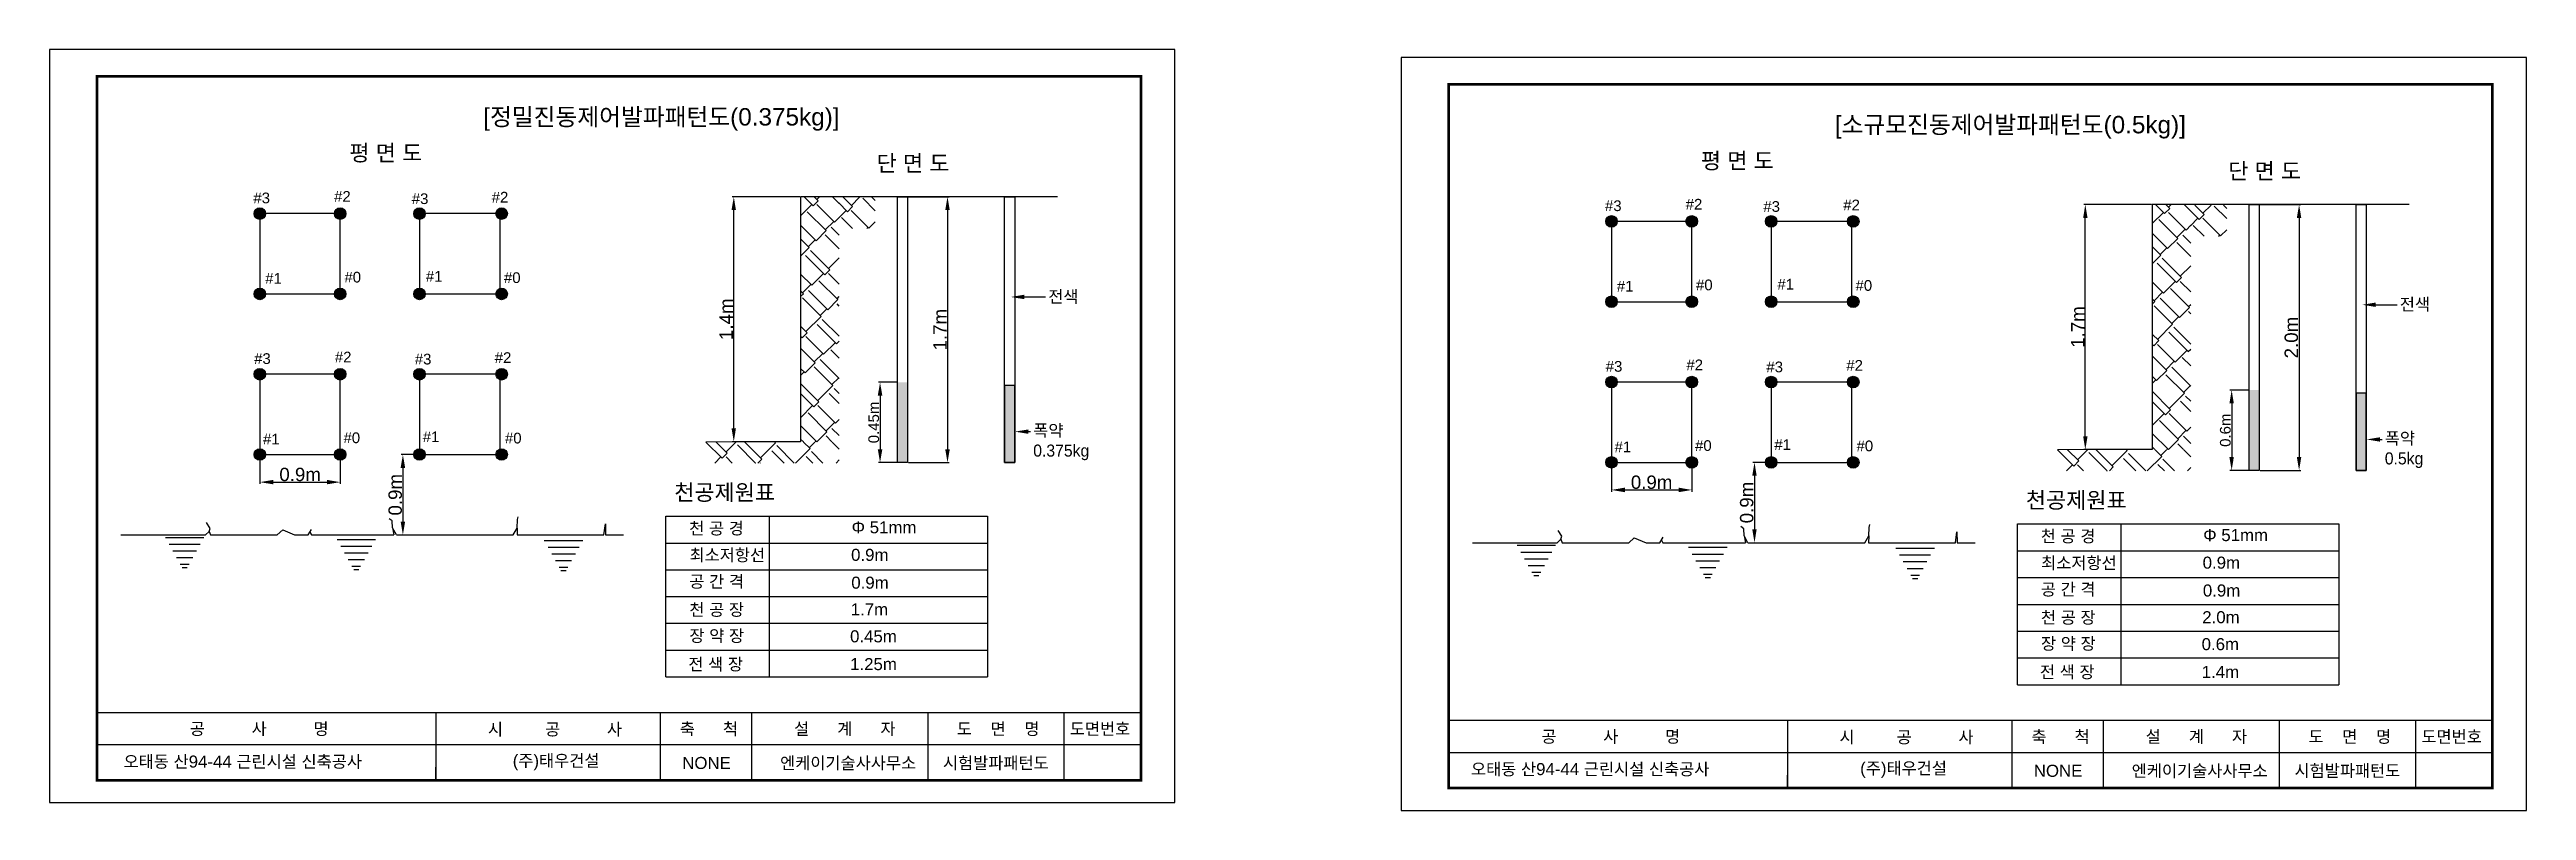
# Model space of a CAD drawing. Header units: millimetres. Extents: x -19 to 11377, y -963 to 606.
# Drawn here: x 5165 to 7016, y -793 to -224 of the extents above; entities that cross this region are included whole.
import ezdxf
from ezdxf import colors
from ezdxf.entities.mleader import LeaderData, LeaderLine
from ezdxf.enums import TextEntityAlignment as Align
from ezdxf.math import Vec2, Vec3

# ---------------------------------------------------------------- set-up
doc = ezdxf.new("R2010")
doc.units = ezdxf.units.MM
doc.layers.get('Defpoints').update_dxf_attribs({"color": 5})
doc.layers.add('FORM-TXT', color=2, linetype='Continuous')
doc.layers.add('도각', color=7, linetype='Continuous')
doc.styles.get("Standard").update_dxf_attribs({"font": 'arial.ttf'})
doc.dimstyles.new('ISO-25', dxfattribs={"dimtxt": 2.5, "dimasz": 2.5, "dimexe": 1.25, "dimexo": 0.625, "dimtad": 1, "dimtxsty": 'Standard', "dimcen": 2.5, "dimadec": 0, "dimazin": 0, "dimtfac": 1, "dimtmove": 0, "dimatfit": 3, "dimfxl": 1, "dimarcsym": 0})
pattern_1 = [(45, (5164.508, -819.857), (16.9727, 47.14634), [10.668, -8.89, 12.446, -5.334, 16.002, -7.112]), (45, (5171.422, -811.685), (16.9727, 47.14634), [8.89, -33.782, 7.112, -10.668]), (45, (5188.08, -798.17), (16.9727, 47.14634), [5.334, -55.118]), (135, (5164.508, -819.857), (-25.77334, 4.40033), [20.447, -64.897]), (135, (5172.051, -812.313), (-25.77334, 4.40033), [20.0025, -65.3415]), (135, (5178.337, -806.027), (-25.77334, 4.40033), [18.669, -66.675]), (135, (5188.081, -798.17), (-25.77334, 4.40033), [20.447, -64.897]), (135, (5191.853, -794.398), (-25.77334, 4.40033), [20.447, -64.897]), (135, (5202.225, -782.14), (-25.77334, 4.40033), [19.558, -65.786])]
pattern_2 = [(45, (6174.572, -825.688), (16.9727, 47.14634), [10.668, -8.89, 12.446, -5.334, 16.002, -7.112]), (45, (6181.486, -817.516), (16.9727, 47.14634), [8.89, -33.782, 7.112, -10.668]), (45, (6198.145, -804.001), (16.9727, 47.14634), [5.334, -55.118]), (135, (6174.572, -825.688), (-25.77334, 4.40033), [20.447, -64.897]), (135, (6182.115, -818.145), (-25.77334, 4.40033), [20.0025, -65.3415]), (135, (6188.401, -811.859), (-25.77334, 4.40033), [18.669, -66.675]), (135, (6198.145, -804.001), (-25.77334, 4.40033), [20.447, -64.897]), (135, (6201.916, -800.23), (-25.77334, 4.40033), [20.447, -64.897]), (135, (6212.289, -787.971), (-25.77334, 4.40033), [19.558, -65.786])]

msp = doc.modelspace()

# ---------------------------------------------------------------- texts
at = {"color": 0}
for s, height, p in [('[정밀진동제어발파패턴도(0.375kg)]', 13, (5489.17, -281.174)), ('[소규모진동제어발파패턴도(0.5kg)]', 13, (6499.234, -287.006)), ('평 면 도', 12, (5389.074, -307.612)), ('단 면 도', 12, (5783.119, -315.333)), ('평 면 도', 12, (6399.138, -313.444)), ('단 면 도', 12, (6793.183, -321.164)), ('#3', 8, (5317.372, -339.273)), ('#2', 8, (5377.679, -338.146)), ('#3', 8, (5435.732, -339.837)), ('#2', 8, (5495.475, -338.71)), ('#3', 8, (6327.436, -345.105)), ('#2', 8, (6387.743, -343.978)), ('#3', 8, (6445.796, -345.668)), ('#2', 8, (6505.539, -344.541)), ('#1', 8, (5326.216, -399.392)), ('#0', 8, (5385.415, -398.434)), ('#1', 8, (5446.242, -397.87)), ('#0', 8, (5504.627, -398.828)), ('#1', 8, (6336.28, -405.223)), ('#0', 8, (6395.479, -404.265)), ('#1', 8, (6456.306, -403.702)), ('#0', 8, (6514.691, -404.66)), ('#3', 8, (5317.936, -459.284)), ('#2', 8, (5378.243, -458.157)), ('#3', 8, (5437.986, -459.679)), ('#2', 8, (5497.73, -458.552)), ('#3', 8, (6328, -465.116)), ('#2', 8, (6388.307, -463.989)), ('#3', 8, (6448.05, -465.51)), ('#2', 8, (6507.793, -464.383)), ('#1', 8, (5324.534, -519.403)), ('#0', 8, (5384.713, -518.445)), ('#1', 8, (5443.932, -517.712)), ('#0', 8, (5505.376, -518.67)), ('#1', 8, (6334.597, -525.234)), ('#0', 8, (6394.777, -524.276)), ('#1', 8, (6453.996, -523.544)), ('#0', 8, (6515.44, -524.502)), ('천공제원표', 12, (5631.928, -561.174)), ('천공제원표', 12, (6641.992, -567.006)), ('천 공 경', 9, (5643.045, -586.59)), ('Φ 51mm', 9, (5764.454, -585.81)), ('천 공 경', 9, (6653.108, -592.421)), ('Φ 51mm', 9, (6774.518, -591.642)), ('최소저항선', 9, (5643.316, -606.554)), ('0.9m', 9, (5764.045, -606.396)), ('최소저항선', 9, (6653.38, -612.386)), ('0.9m', 9, (6774.109, -612.228)), ('공 간 격', 9, (5643.141, -626.328)), ('0.9m', 9, (5764.211, -627.19)), ('공 간 격', 9, (6653.205, -632.159)), ('0.9m', 9, (6774.275, -633.022)), ('천 공 장', 9, (5643.163, -647.353)), ('1.7m', 9, (5763.751, -647.149)), ('천 공 장', 9, (6653.227, -653.184)), ('2.0m', 9, (6773.815, -652.981)), ('장 약 장', 9, (5643.212, -666.843)), ('0.45m', 9, (5763.283, -667.264)), ('장 약 장', 9, (6653.276, -672.674)), ('0.6m', 9, (6773.347, -673.095)), ('전 색 장', 9, (5642.41, -688.118)), ('1.25m', 9, (5763.331, -688.02)), ('전 색 장', 9, (6652.474, -693.95)), ('1.4m', 9, (6773.395, -693.851))]:
    msp.add_text(s, height=height, dxfattribs=at).set_placement(p)
at = {"layer": 'FORM-TXT', "color": 0}
for s, p in [('공          사          명', (5321.701, -731.824)), ('공          사          명', (6331.765, -737.656)), ('오태동 산94-44 근린시설 신축공사', (5309.434, -756.331)), ('오태동 산94-44 근린시설 신축공사', (6316.398, -761.949))]:
    msp.add_text(s, height=9, dxfattribs=at).set_placement(p, align=Align.MIDDLE_CENTER)
for p in [(5543.605, -756.45), (6550.569, -762.067)]:
    msp.add_text('(주)태우건설', height=9, dxfattribs=at).set_placement(p, align=Align.MIDDLE)
for s, p in [('엔케이기술사사무소', (5711.013, -757.426)), ('시험발파패턴도', (5832.681, -757.338)), ('엔케이기술사사무소', (6721.077, -763.257)), ('시험발파패턴도', (6842.745, -763.169))]:
    msp.add_text(s, height=9, dxfattribs=at).set_placement(p, align=Align.MIDDLE_LEFT)
at = {"layer": '도각', "color": 0}
for s, p in [('시         공          사   ', (5547.964, -732.204)), ('축      척', (5657.815, -731.914)), ('설      계      자', (5759.356, -731.808)), ('도    면    명', (5873.965, -731.886)), ('도면번호', (5950.076, -731.883)), ('시         공          사   ', (6558.028, -738.036)), ('축      척', (6667.879, -737.746)), ('설      계      자', (6769.42, -737.64)), ('도    면    명', (6884.029, -737.717)), ('도면번호', (6960.14, -737.714)), ('NONE', (5656.015, -757.376)), ('NONE', (6666.078, -763.208))]:
    msp.add_text(s, height=9, dxfattribs=at).set_placement(p, align=Align.MIDDLE_CENTER)

# ---------------------------------------------------------------- blocks, each defined once
blk = doc.blocks.new('*D55')
at = {"color": 0, "lineweight": -2, "transparency": 16777216}
for p, q in [((5806.9, -334.4), (5837.4, -334.4)), ((5836.1, -344.4), (5836.1, -523)), ((5806.9, -533), (5837.4, -533))]:
    blk.add_line(p, q, dxfattribs=at)
at = {"color": 0, "transparency": 16777216}
for points in [[(5834.4, -344.4), (5837.8, -344.4), (5836.1, -334.4)], [(5834.4, -523), (5837.8, -523), (5836.1, -533)]]:
    blk.add_solid(points, dxfattribs=at)
at = {"layer": 'Defpoints', "color": 0, "transparency": 16777216}
for p in [(5806.3, -334.4), (5806.3, -533), (5836.1, -533)]:
    blk.add_point(p, dxfattribs=at)
at = {"color": 0, "transparency": 16777216, "insert": (5830.5, -433.7), "char_height": 10, "attachment_point": 5, "rotation": 90}
blk.add_mtext('1.7m', dxfattribs=at)
blk = doc.blocks.new('*D56')
at = {"color": 0, "lineweight": -2, "transparency": 16777216}
for p, q in [((5725.7, -334.4), (5675.1, -334.4)), ((5676.4, -507.4), (5676.4, -344.4)), ((5725.7, -517.4), (5675.1, -517.4))]:
    blk.add_line(p, q, dxfattribs=at)
at = {"color": 0, "transparency": 16777216}
for points in [[(5674.7, -344.4), (5678, -344.4), (5676.4, -334.4)], [(5674.7, -507.4), (5678, -507.4), (5676.4, -517.4)]]:
    blk.add_solid(points, dxfattribs=at)
at = {"layer": 'Defpoints', "color": 0, "transparency": 16777216}
for p in [(5676.4, -334.4), (5726.3, -334.4), (5726.3, -517.4)]:
    blk.add_point(p, dxfattribs=at)
at = {"color": 0, "transparency": 16777216, "insert": (5670.7, -425.9), "char_height": 10, "attachment_point": 5, "rotation": 90}
blk.add_mtext('1.4m', dxfattribs=at)
blk = doc.blocks.new('*D54')
at = {"color": 0, "lineweight": -2, "transparency": 16777216}
for p, q in [((5798.5, -473), (5784.5, -473)), ((5785.7, -483), (5785.7, -523)), ((5798.5, -533), (5784.5, -533))]:
    blk.add_line(p, q, dxfattribs=at)
at = {"color": 0, "transparency": 16777216}
for points in [[(5784, -483), (5787.4, -483), (5785.7, -473)], [(5784, -523), (5787.4, -523), (5785.7, -533)]]:
    blk.add_solid(points, dxfattribs=at)
at = {"layer": 'Defpoints', "color": 0, "transparency": 16777216}
for p in [(5798.8, -473), (5785.7, -533), (5798.8, -533)]:
    blk.add_point(p, dxfattribs=at)
at = {"color": 0, "transparency": 16777216, "insert": (5781, -503), "char_height": 8, "attachment_point": 5, "rotation": 90}
blk.add_mtext('0.45m', dxfattribs=at)
blk = doc.blocks.new('*D57')
at = {"color": 0, "lineweight": -2, "transparency": 16777216}
for p, q in [((5440.9, -527), (5427.9, -527)), ((5429.1, -537), (5429.1, -577)), ((5424.9, -587), (5430.4, -587))]:
    blk.add_line(p, q, dxfattribs=at)
at = {"color": 0, "transparency": 16777216}
for points in [[(5427.4, -537), (5430.8, -537), (5429.1, -527)], [(5427.4, -577), (5430.8, -577), (5429.1, -587)]]:
    blk.add_solid(points, dxfattribs=at)
at = {"layer": 'Defpoints', "color": 0, "transparency": 16777216}
for p in [(5441.5, -527), (5424.2, -587), (5429.1, -587)]:
    blk.add_point(p, dxfattribs=at)
at = {"color": 0, "transparency": 16777216, "insert": (5423.4, -557), "char_height": 10, "attachment_point": 5, "rotation": 90}
blk.add_mtext('0.9m', dxfattribs=at)
blk = doc.blocks.new('*D58')
at = {"color": 0, "lineweight": -2, "transparency": 16777216}
for p, q in [((5322.2, -527.6), (5322.2, -548.8)), ((5382.3, -527.6), (5382.3, -548.8)), ((5332.2, -547.6), (5372.3, -547.6))]:
    blk.add_line(p, q, dxfattribs=at)
at = {"color": 0, "transparency": 16777216}
for points in [[(5332.2, -545.9), (5332.2, -549.2), (5322.2, -547.6)], [(5372.3, -545.9), (5372.3, -549.2), (5382.3, -547.6)]]:
    blk.add_solid(points, dxfattribs=at)
at = {"layer": 'Defpoints', "color": 0, "transparency": 16777216}
for p in [(5322.2, -527), (5382.3, -526.9), (5382.3, -547.6)]:
    blk.add_point(p, dxfattribs=at)
at = {"color": 0, "transparency": 16777216, "insert": (5352.3, -541.9), "char_height": 10, "attachment_point": 5}
blk.add_mtext('0.9m', dxfattribs=at)
blk = doc.blocks.new('*D60')
at = {"color": 0, "lineweight": -2, "transparency": 16777216}
for p, q in [((6817, -340.2), (6847.4, -340.2)), ((6846.2, -350.2), (6846.2, -528.9)), ((6817, -538.9), (6847.4, -538.9))]:
    blk.add_line(p, q, dxfattribs=at)
at = {"color": 0, "transparency": 16777216}
for points in [[(6844.5, -350.2), (6847.8, -350.2), (6846.2, -340.2)], [(6844.5, -528.9), (6847.8, -528.9), (6846.2, -538.9)]]:
    blk.add_solid(points, dxfattribs=at)
at = {"layer": 'Defpoints', "color": 0, "transparency": 16777216}
for p in [(6816.4, -340.2), (6816.4, -538.9), (6846.2, -538.9)]:
    blk.add_point(p, dxfattribs=at)
at = {"color": 0, "transparency": 16777216, "insert": (6840.4, -439.6), "char_height": 10, "attachment_point": 5, "rotation": 90}
blk.add_mtext('2.0m', dxfattribs=at)
blk = doc.blocks.new('*D61')
at = {"color": 0, "lineweight": -2, "transparency": 16777216}
for p, q in [((6735.8, -340.2), (6685.2, -340.2)), ((6686.4, -513.3), (6686.4, -350.2)), ((6735.8, -523.3), (6685.2, -523.3))]:
    blk.add_line(p, q, dxfattribs=at)
at = {"color": 0, "transparency": 16777216}
for points in [[(6684.8, -350.2), (6688.1, -350.2), (6686.4, -340.2)], [(6684.8, -513.3), (6688.1, -513.3), (6686.4, -523.3)]]:
    blk.add_solid(points, dxfattribs=at)
at = {"layer": 'Defpoints', "color": 0, "transparency": 16777216}
for p in [(6686.4, -340.2), (6736.4, -340.2), (6736.4, -523.3)]:
    blk.add_point(p, dxfattribs=at)
at = {"color": 0, "transparency": 16777216, "insert": (6680.8, -431.7), "char_height": 10, "attachment_point": 5, "rotation": 90}
blk.add_mtext('1.7m', dxfattribs=at)
blk = doc.blocks.new('*D59')
at = {"color": 0, "lineweight": -2, "transparency": 16777216}
for p, q in [((6808.6, -478.8), (6794.5, -478.8)), ((6795.8, -488.8), (6795.8, -528.9)), ((6808.6, -538.9), (6794.5, -538.9))]:
    blk.add_line(p, q, dxfattribs=at)
at = {"color": 0, "transparency": 16777216}
for points in [[(6794.1, -488.8), (6797.4, -488.8), (6795.8, -478.8)], [(6794.1, -528.9), (6797.4, -528.9), (6795.8, -538.9)]]:
    blk.add_solid(points, dxfattribs=at)
at = {"layer": 'Defpoints', "color": 0, "transparency": 16777216}
for p in [(6808.9, -478.8), (6795.8, -538.9), (6808.9, -538.9)]:
    blk.add_point(p, dxfattribs=at)
at = {"color": 0, "transparency": 16777216, "insert": (6791.1, -508.8), "char_height": 8, "attachment_point": 5, "rotation": 90}
blk.add_mtext('0.6m', dxfattribs=at)
blk = doc.blocks.new('*D62')
at = {"color": 0, "lineweight": -2, "transparency": 16777216}
for p, q in [((6451, -532.8), (6437.9, -532.8)), ((6439.2, -542.8), (6439.2, -582.8)), ((6434.9, -592.8), (6440.4, -592.8))]:
    blk.add_line(p, q, dxfattribs=at)
at = {"color": 0, "transparency": 16777216}
for points in [[(6437.5, -542.8), (6440.8, -542.8), (6439.2, -532.8)], [(6437.5, -582.8), (6440.8, -582.8), (6439.2, -592.8)]]:
    blk.add_solid(points, dxfattribs=at)
at = {"layer": 'Defpoints', "color": 0, "transparency": 16777216}
for p in [(6451.6, -532.8), (6434.3, -592.8), (6439.2, -592.8)]:
    blk.add_point(p, dxfattribs=at)
at = {"color": 0, "transparency": 16777216, "insert": (6433.4, -562.8), "char_height": 10, "attachment_point": 5, "rotation": 90}
blk.add_mtext('0.9m', dxfattribs=at)
blk = doc.blocks.new('*D63')
at = {"color": 0, "lineweight": -2, "transparency": 16777216}
for p, q in [((6332.3, -533.4), (6332.3, -554.7)), ((6392.4, -533.4), (6392.4, -554.7)), ((6342.3, -553.4), (6382.4, -553.4))]:
    blk.add_line(p, q, dxfattribs=at)
at = {"color": 0, "transparency": 16777216}
for points in [[(6342.3, -551.7), (6342.3, -555.1), (6332.3, -553.4)], [(6382.4, -551.7), (6382.4, -555.1), (6392.4, -553.4)]]:
    blk.add_solid(points, dxfattribs=at)
at = {"layer": 'Defpoints', "color": 0, "transparency": 16777216}
for p in [(6332.3, -532.8), (6392.4, -532.8), (6392.4, -553.4)]:
    blk.add_point(p, dxfattribs=at)
at = {"color": 0, "transparency": 16777216, "insert": (6362.3, -547.7), "char_height": 10, "attachment_point": 5}
blk.add_mtext('0.9m', dxfattribs=at)

# ---------------------------------------------------------------- dimensions: what is measured, and where the dimension line sits
at = {"color": 0}
for base, p1, p2, text, picture, middle in [((5676.354, -334.407), (5726.317, -517.43), (5726.317, -334.407), '1.4m', '*D56', (5676.354, -425.918)), ((6686.418, -340.238), (6736.38, -523.262), (6736.38, -340.238), '1.7m', '*D61', (6686.418, -431.75))]:
    dim = msp.add_linear_dim(base=base, p1=p1, p2=p2, angle=90, text=text, dimstyle='ISO-25', override={"dimtxt": 10, "dimasz": 10}, dxfattribs=at)
    dim.commit()
    dim.dimension.update_dxf_attribs({"geometry": picture, "text_midpoint": middle, "dimtype": 161})
for base, p1, p2, text, override, picture, middle in [((5836.111, -533.033), (5806.317, -334.407), (5806.317, -533.033), '1.7m', {"dimtxt": 10, "dimasz": 10}, '*D55', (5830.466, -433.72)), ((6846.175, -538.864), (6816.38, -340.238), (6816.38, -538.864), '2.0m', {"dimtxt": 10, "dimasz": 10}, '*D60', (6840.444, -439.551)), ((5785.715, -533.033), (5798.81, -472.961), (5798.81, -533.033), '0.45m', {"dimtxt": 8, "dimasz": 10, "dimexo": 0.3}, '*D54', (5781.006, -502.997)), ((6795.779, -538.864), (6808.874, -478.793), (6808.874, -538.864), '0.6m', {"dimtxt": 8, "dimasz": 10, "dimexo": 0.3}, '*D59', (6791.07, -508.828)), ((5429.108, -586.97), (5441.538, -526.97), (5424.238, -586.97), '0.9m', {"dimtxt": 10, "dimasz": 10}, '*D57', (5423.378, -556.97)), ((6439.172, -592.801), (6451.602, -532.801), (6434.302, -592.801), '0.9m', {"dimtxt": 10, "dimasz": 10}, '*D62', (6433.441, -562.801))]:
    dim = msp.add_linear_dim(base=base, p1=p1, p2=p2, angle=90, text=text, dimstyle='ISO-25', override=override, dxfattribs=at)
    dim.commit()
    dim.dimension.update_dxf_attribs({"geometry": picture, "text_midpoint": middle})
for base, p1, p2, picture, middle in [((5382.337, -547.582), (5322.226, -526.97), (5382.337, -526.95), '*D58', (5352.281, -541.852)), ((6392.4, -553.414), (6332.29, -532.801), (6392.4, -532.781), '*D63', (6362.345, -547.683))]:
    dim = msp.add_linear_dim(base=base, p1=p1, p2=p2, text='0.9m', dimstyle='ISO-25', override={"dimtxt": 10, "dimasz": 10}, dxfattribs=at)
    dim.commit()
    dim.dimension.update_dxf_attribs({"geometry": picture, "text_midpoint": middle})

# ---------------------------------------------------------------- hatches: boundary and pattern name
h = msp.add_hatch(color=0)
h.dxf.hatch_style = 1
edge = h.paths.add_edge_path()
edge.add_arc((5322.226, -346.97), 4.312, 0, 360)
h = msp.add_hatch(color=0)
h.dxf.hatch_style = 1
edge = h.paths.add_edge_path()
edge.add_arc((5382.226, -346.97), 4.312, 0, 360)
h = msp.add_hatch(color=0)
h.dxf.hatch_style = 1
edge = h.paths.add_edge_path()
edge.add_arc((5441.538, -346.97), 4.312, 0, 360)
h = msp.add_hatch(color=0)
h.dxf.hatch_style = 1
edge = h.paths.add_edge_path()
edge.add_arc((5502.914, -346.97), 4.312, 0, 360)
h = msp.add_hatch()
h.set_pattern_fill('AR-RSHKE', color=0, scale=0.07, angle=45)
h.set_pattern_definition(pattern_1)
h.paths.add_polyline_path([(5755.169, -334.407), (5726.317, -334.407), (5726.317, -517.434), (5755.169, -517.434)])
h = msp.add_hatch()
h.set_pattern_fill('AR-RSHKE', color=0, scale=0.07, angle=45)
h.set_pattern_definition(pattern_1)
h.paths.add_polyline_path([(5754.873, -334.742), (5782.048, -334.742), (5782.048, -358.079), (5754.873, -358.079)])
h = msp.add_hatch(color=0)
h.dxf.hatch_style = 1
edge = h.paths.add_edge_path()
edge.add_arc((6332.29, -352.801), 4.312, 0, 360)
h = msp.add_hatch(color=0)
h.dxf.hatch_style = 1
edge = h.paths.add_edge_path()
edge.add_arc((6392.29, -352.801), 4.312, 0, 360)
h = msp.add_hatch(color=0)
h.dxf.hatch_style = 1
edge = h.paths.add_edge_path()
edge.add_arc((6451.602, -352.801), 4.312, 0, 360)
h = msp.add_hatch(color=0)
h.dxf.hatch_style = 1
edge = h.paths.add_edge_path()
edge.add_arc((6512.978, -352.801), 4.312, 0, 360)
h = msp.add_hatch()
h.set_pattern_fill('AR-RSHKE', color=0, scale=0.07, angle=45)
h.set_pattern_definition(pattern_2)
h.paths.add_polyline_path([(6765.233, -340.238), (6736.38, -340.238), (6736.38, -523.266), (6765.233, -523.266)])
h = msp.add_hatch()
h.set_pattern_fill('AR-RSHKE', color=0, scale=0.07, angle=45)
h.set_pattern_definition(pattern_2)
h.paths.add_polyline_path([(6764.937, -340.573), (6792.112, -340.573), (6792.112, -363.91), (6764.937, -363.91)])
h = msp.add_hatch(color=0)
h.dxf.hatch_style = 1
edge = h.paths.add_edge_path()
edge.add_arc((5322.226, -406.97), 4.312, 0, 360)
h = msp.add_hatch(color=0)
h.dxf.hatch_style = 1
edge = h.paths.add_edge_path()
edge.add_arc((5382.226, -406.97), 4.312, 0, 360)
h = msp.add_hatch(color=0)
h.dxf.hatch_style = 1
edge = h.paths.add_edge_path()
edge.add_arc((5441.538, -406.97), 4.312, 0, 360)
h = msp.add_hatch(color=0)
h.dxf.hatch_style = 1
edge = h.paths.add_edge_path()
edge.add_arc((5502.914, -406.97), 4.312, 0, 360)
h = msp.add_hatch(color=0)
h.dxf.hatch_style = 1
edge = h.paths.add_edge_path()
edge.add_arc((6332.29, -412.801), 4.312, 0, 360)
h = msp.add_hatch(color=0)
h.dxf.hatch_style = 1
edge = h.paths.add_edge_path()
edge.add_arc((6392.29, -412.801), 4.312, 0, 360)
h = msp.add_hatch(color=0)
h.dxf.hatch_style = 1
edge = h.paths.add_edge_path()
edge.add_arc((6451.602, -412.801), 4.312, 0, 360)
h = msp.add_hatch(color=0)
h.dxf.hatch_style = 1
edge = h.paths.add_edge_path()
edge.add_arc((6512.978, -412.801), 4.312, 0, 360)
h = msp.add_hatch(color=0)
h.dxf.hatch_style = 1
edge = h.paths.add_edge_path()
edge.add_arc((5322.226, -466.97), 4.312, 0, 360)
h = msp.add_hatch(color=0)
h.dxf.hatch_style = 1
edge = h.paths.add_edge_path()
edge.add_arc((5382.226, -466.97), 4.312, 0, 360)
h = msp.add_hatch(color=0)
h.dxf.hatch_style = 1
edge = h.paths.add_edge_path()
edge.add_arc((5441.538, -466.97), 4.312, 0, 360)
h = msp.add_hatch(color=0)
h.dxf.hatch_style = 1
edge = h.paths.add_edge_path()
edge.add_arc((5502.914, -466.97), 4.312, 0, 360)
h = msp.add_hatch(color=251)
h.dxf.hatch_style = 1
h.paths.add_polyline_path([(5806.317, -472.904), (5798.81, -472.904), (5798.81, -533.033), (5806.317, -533.033)])
h = msp.add_hatch(color=251)
h.dxf.hatch_style = 1
h.paths.add_polyline_path([(5878.81, -533.033), (5886.317, -533.033), (5886.317, -475.316), (5878.81, -475.316)])
h = msp.add_hatch(color=0)
h.dxf.hatch_style = 1
edge = h.paths.add_edge_path()
edge.add_arc((6332.29, -472.801), 4.312, 0, 360)
h = msp.add_hatch(color=0)
h.dxf.hatch_style = 1
edge = h.paths.add_edge_path()
edge.add_arc((6392.29, -472.801), 4.312, 0, 360)
h = msp.add_hatch(color=0)
h.dxf.hatch_style = 1
edge = h.paths.add_edge_path()
edge.add_arc((6451.602, -472.801), 4.312, 0, 360)
h = msp.add_hatch(color=0)
h.dxf.hatch_style = 1
edge = h.paths.add_edge_path()
edge.add_arc((6512.978, -472.801), 4.312, 0, 360)
h = msp.add_hatch(color=251)
h.dxf.hatch_style = 1
h.paths.add_polyline_path([(6816.38, -478.735), (6808.874, -478.735), (6808.874, -538.864), (6816.38, -538.864)])
h = msp.add_hatch(color=251)
h.dxf.hatch_style = 1
h.paths.add_polyline_path([(6888.874, -538.864), (6896.38, -538.864), (6896.38, -481.148), (6888.874, -481.148)])
h = msp.add_hatch()
h.set_pattern_fill('AR-RSHKE', color=0, scale=0.07, angle=45)
h.set_pattern_definition(pattern_1)
h.paths.add_polyline_path([(5655.529, -517.598), (5755.212, -517.598), (5755.212, -533.306), (5655.529, -533.306)])
h = msp.add_hatch(color=0)
h.dxf.hatch_style = 1
edge = h.paths.add_edge_path()
edge.add_arc((5322.226, -526.95), 4.312, 0, 360)
h = msp.add_hatch(color=0)
h.dxf.hatch_style = 1
edge = h.paths.add_edge_path()
edge.add_arc((5382.226, -526.97), 4.312, 0, 360)
h = msp.add_hatch(color=0)
h.dxf.hatch_style = 1
edge = h.paths.add_edge_path()
edge.add_arc((5441.538, -526.97), 4.312, 0, 360)
h = msp.add_hatch(color=0)
h.dxf.hatch_style = 1
edge = h.paths.add_edge_path()
edge.add_arc((5502.914, -526.97), 4.312, 0, 360)
h = msp.add_hatch(color=0)
h.dxf.hatch_style = 1
edge = h.paths.add_edge_path()
edge.add_arc((6332.29, -532.781), 4.312, 0, 360)
h = msp.add_hatch(color=0)
h.dxf.hatch_style = 1
edge = h.paths.add_edge_path()
edge.add_arc((6392.29, -532.801), 4.312, 0, 360)
h = msp.add_hatch(color=0)
h.dxf.hatch_style = 1
edge = h.paths.add_edge_path()
edge.add_arc((6451.602, -532.801), 4.312, 0, 360)
h = msp.add_hatch(color=0)
h.dxf.hatch_style = 1
edge = h.paths.add_edge_path()
edge.add_arc((6512.978, -532.801), 4.312, 0, 360)
h = msp.add_hatch()
h.set_pattern_fill('AR-RSHKE', color=0, scale=0.07, angle=45)
h.set_pattern_definition(pattern_2)
h.paths.add_polyline_path([(6665.592, -523.43), (6765.276, -523.43), (6765.276, -539.137), (6665.592, -539.137)])

# ---------------------------------------------------------------- linework, layer by layer
at = {"color": 0}
for p, q in [((5514.827, -575.539), (5515.326, -573.462)), ((5702.788, -573), (5702.788, -693.054)), ((5281.557, -586.97), (5284.449, -584.378)), ((5285.041, -582.115), (5282.302, -577.8)), ((5284.449, -584.378), (5285.041, -582.115)), ((5284.449, -584.378), (5285.348, -586.97)), ((5335.261, -586.97), (5339.257, -583.254)), ((5339.257, -583.254), (5348.199, -586.97)), ((5358.346, -586.97), (5360.869, -582.872)), ((5359.554, -585.007), (5360.688, -586.97)), ((5421.112, -576.538), (5418.956, -574.996)), ((5421.349, -581.772), (5421.112, -576.538)), ((5424.238, -586.97), (5421.349, -581.772)), ((5421.349, -581.772), (5422.444, -586.97)), ((5511.527, -586.97), (5514.605, -581.964)), ((5514.605, -581.964), (5514.432, -586.97)), ((5514.605, -581.964), (5514.827, -575.539)), ((5579.311, -586.97), (5580.437, -578.766)), ((5580.437, -578.766), (5580.626, -586.97)), ((6291.621, -592.801), (6294.513, -590.21)), ((6295.105, -587.947), (6292.366, -583.632)), ((6294.513, -590.21), (6295.105, -587.947)), ((6294.513, -590.21), (6295.412, -592.801)), ((6345.325, -592.801), (6349.321, -589.086)), ((6349.321, -589.086), (6358.263, -592.801)), ((6368.41, -592.801), (6370.933, -588.703)), ((6369.618, -590.839), (6370.752, -592.801)), ((6431.176, -582.369), (6429.019, -580.827)), ((6431.413, -587.603), (6431.176, -582.369)), ((6434.302, -592.801), (6431.413, -587.603)), ((6431.413, -587.603), (6432.508, -592.801)), ((6521.591, -592.801), (6524.669, -587.795)), ((6524.669, -587.795), (6524.496, -592.801)), ((6524.669, -587.795), (6524.89, -581.371)), ((6524.89, -581.371), (6525.39, -579.294)), ((6589.375, -592.801), (6590.501, -584.598)), ((6590.501, -584.598), (6590.69, -592.801)), ((6712.852, -578.832), (6712.852, -698.886)), ((5625.574, -593.054), (5865.911, -593.054)), ((6635.637, -598.886), (6875.975, -598.886)), ((5625.574, -613.054), (5865.911, -613.054)), ((6635.637, -618.886), (6875.975, -618.886)), ((5625.574, -633.054), (5865.911, -633.054)), ((6635.637, -638.886), (6875.975, -638.886)), ((5625.574, -653.054), (5865.911, -653.054)), ((6635.637, -658.886), (6875.975, -658.886)), ((5625.574, -673.054), (5865.911, -673.054)), ((6635.637, -678.886), (6875.975, -678.886)), ((5625.574, -693.054), (5865.911, -693.054)), ((6635.637, -698.886), (6875.975, -698.886))]:
    msp.add_line(p, q, dxfattribs=at)
for points in [[(5322.226, -406.97), (5382.226, -406.97), (5382.226, -346.97), (5322.226, -346.97), (5322.226, -406.97)], [(5441.538, -406.97), (5501.882, -406.97), (5501.882, -346.97), (5441.538, -346.97), (5441.538, -406.97)], [(5918.389, -334.407), (5726.317, -334.407), (5726.317, -517.43), (5655.529, -517.598)], [(6928.453, -340.238), (6736.38, -340.238), (6736.38, -523.262), (6665.592, -523.43)], [(6332.29, -412.801), (6392.29, -412.801), (6392.29, -352.801), (6332.29, -352.801), (6332.29, -412.801)], [(6451.602, -412.801), (6511.946, -412.801), (6511.946, -352.801), (6451.602, -352.801), (6451.602, -412.801)], [(5322.226, -526.97), (5382.226, -526.97), (5382.226, -466.97), (5322.226, -466.97), (5322.226, -526.97)], [(5441.538, -466.97), (5441.538, -526.97), (5501.882, -526.97), (5501.882, -466.97), (5441.538, -466.97)], [(6332.29, -532.801), (6392.29, -532.801), (6392.29, -472.801), (6332.29, -472.801), (6332.29, -532.801)], [(6451.602, -472.801), (6451.602, -532.801), (6511.946, -532.801), (6511.946, -472.801), (6451.602, -472.801)], [(5625.574, -693.054), (5625.574, -573), (5865.911, -573), (5865.911, -693.054)], [(5218.267, -586.97), (5281.557, -586.97)], [(5251.692, -588.956), (5280.433, -588.956)], [(5285.348, -586.97), (5335.261, -586.97)], [(5348.199, -586.97), (5358.346, -586.97)], [(5360.688, -586.97), (5422.444, -586.97)], [(5379.863, -590.441), (5408.603, -590.441)], [(5424.238, -586.97), (5511.527, -586.97)], [(5514.432, -586.97), (5579.311, -586.97)], [(5534.78, -591.149), (5563.521, -591.149)], [(5580.626, -586.97), (5594.063, -586.97)], [(6635.637, -698.886), (6635.637, -578.832), (6875.975, -578.832), (6875.975, -698.886)], [(5254.461, -593.956), (5277.664, -593.956)], [(5257.23, -598.956), (5274.896, -598.956)], [(5260.012, -603.956), (5272.14, -603.956)], [(5262.752, -608.956), (5269.343, -608.956)], [(5382.631, -595.441), (5405.835, -595.441)], [(5385.4, -600.441), (5403.066, -600.441)], [(5388.182, -605.441), (5400.31, -605.441)], [(5390.922, -610.441), (5397.513, -610.441)], [(5537.549, -596.149), (5560.752, -596.149)], [(5540.318, -601.149), (5557.983, -601.149)], [(5543.099, -606.149), (5555.228, -606.149)], [(6228.33, -592.801), (6291.621, -592.801)], [(6261.756, -594.788), (6290.497, -594.788)], [(6264.525, -599.788), (6287.728, -599.788)], [(6267.294, -604.788), (6284.96, -604.788)], [(6270.076, -609.788), (6282.204, -609.788)], [(6295.412, -592.801), (6345.325, -592.801)], [(6358.263, -592.801), (6368.41, -592.801)], [(6370.752, -592.801), (6432.508, -592.801)], [(6389.926, -596.273), (6418.667, -596.273)], [(6392.695, -601.273), (6415.899, -601.273)], [(6395.464, -606.273), (6413.13, -606.273)], [(6434.302, -592.801), (6521.591, -592.801)], [(6524.496, -592.801), (6589.375, -592.801)], [(6544.844, -596.98), (6573.585, -596.98)], [(6547.613, -601.98), (6570.816, -601.98)], [(6550.381, -606.98), (6568.047, -606.98)], [(6590.69, -592.801), (6604.127, -592.801)], [(5264.163, -611.456), (5267.985, -611.456)], [(5392.333, -612.941), (5396.155, -612.941)], [(5545.839, -611.149), (5552.43, -611.149)], [(5547.25, -613.649), (5551.072, -613.649)], [(6272.816, -614.788), (6279.407, -614.788)], [(6274.227, -617.288), (6278.049, -617.288)], [(6398.246, -611.273), (6410.374, -611.273)], [(6400.986, -616.273), (6407.577, -616.273)], [(6402.397, -618.773), (6406.219, -618.773)], [(6553.163, -611.98), (6565.292, -611.98)], [(6555.903, -616.98), (6562.494, -616.98)], [(6557.314, -619.48), (6561.136, -619.48)], [(5453.7, -719.715), (5453.7, -770.349), (5453.7, -760.551)], [(6463.764, -725.546), (6463.764, -776.18), (6463.764, -766.383)]]:
    msp.add_lwpolyline(points, dxfattribs=at)
for points in [[(5798.81, -334.407), (5806.317, -334.407), (5806.317, -533.033), (5798.81, -533.033)], [(5878.81, -334.407), (5886.317, -334.407), (5886.317, -533.033), (5878.81, -533.033)], [(6808.874, -340.238), (6816.38, -340.238), (6816.38, -538.864), (6808.874, -538.864)], [(6888.874, -340.238), (6896.38, -340.238), (6896.38, -538.864), (6888.874, -538.864)], [(5886.317, -475.316), (5878.81, -475.316), (5878.81, -533.033), (5886.317, -533.033)], [(6896.38, -481.148), (6888.874, -481.148), (6888.874, -538.864), (6896.38, -538.864)]]:
    msp.add_lwpolyline(points, close=True, dxfattribs=at)
for centre in [(5322.226, -346.97), (5382.226, -346.97), (5441.538, -346.97), (5502.914, -346.97), (6332.29, -352.801), (6392.29, -352.801), (6451.602, -352.801), (6512.978, -352.801), (5322.226, -406.97), (5382.226, -406.97), (5441.538, -406.97), (5502.914, -406.97), (6332.29, -412.801), (6392.29, -412.801), (6451.602, -412.801), (6512.978, -412.801), (5322.226, -466.97), (5382.226, -466.97), (5441.538, -466.97), (5502.914, -466.97), (6332.29, -472.801), (6392.29, -472.801), (6451.602, -472.801), (6512.978, -472.801), (5322.226, -526.95), (5382.226, -526.97), (5441.538, -526.97), (5502.914, -526.97), (6332.29, -532.781), (6392.29, -532.801), (6451.602, -532.801), (6512.978, -532.801)]:
    msp.add_circle(centre, 4.312, dxfattribs=at)
at = {"layer": 'Defpoints', "color": 0}
for points in [[(6006.031, -224.427), (5165.031, -224.427), (5165.031, -787.004), (6006.031, -787.004)], [(7016.095, -230.258), (6175.095, -230.258), (6175.095, -792.836), (7016.095, -792.836)]]:
    msp.add_lwpolyline(points, close=True, dxfattribs=at)
at = {"layer": '도각', "color": 0}
for p, q in [((5621.486, -719.715), (5621.486, -770.349)), ((5689.607, -719.715), (5689.607, -770.349)), ((5821.297, -719.715), (5821.297, -770.349)), ((5923.064, -719.715), (5923.064, -770.349)), ((6631.55, -725.546), (6631.55, -776.18)), ((6699.671, -725.546), (6699.671, -776.18)), ((6831.361, -725.546), (6831.361, -776.18)), ((6933.128, -725.546), (6933.128, -776.18)), ((5201.561, -743.668), (5980.613, -743.668)), ((6211.625, -749.499), (6990.677, -749.499))]:
    msp.add_line(p, q, dxfattribs=at)
at = {"layer": '도각', "color": 0, "const_width": 2, "flags": 128}
for points in [[(5980.613, -244.535), (5980.613, -770.349), (5200.613, -770.349), (5200.613, -244.535)], [(6990.677, -250.366), (6990.677, -776.18), (6210.677, -776.18), (6210.677, -250.366)]]:
    msp.add_lwpolyline(points, close=True, dxfattribs=at)
at = {"layer": '도각', "color": 0, "const_width": 0.946}
for points in [[(5200.613, -719.715), (5980.613, -719.715)], [(6210.677, -725.546), (6990.677, -725.546)]]:
    msp.add_lwpolyline(points, dxfattribs=at)

msp.set_redraw_order([(e.dxf.handle, doc.entitydb.next_handle()) for e in msp.query("TEXT MTEXT ATTDEF DIMENSION ARC_DIMENSION")])  # texts and dimensions are drawn at this point

# ---------------------------------------------------------------- leaders
at = {"color": 0}
ml = msp.add_multileader_mtext('Standard', dxfattribs=at)
ml.set_content('{\\fGulim|b0|i0|c129|p50;전색}')
ml.set_leader_properties()
ml.build(insert=Vec2(0, 0))
ml.multileader.update_dxf_attribs({"arrow_head_size": 10})
ctx = ml.context
ctx.base_point, ctx.char_height, ctx.arrow_head_size, ctx.plane_origin = Vec3(5909.389, -409.243), 9, 10, Vec3(5883.395, -409.243)
notes = []
notes.append((ctx, [(0, (1, 1, 0), (5901.389, -409.243), (1, 0), 8, [(0, [(5883.395, -409.243)], 0, [])])]))
ctx.mtext.insert, ctx.mtext.flow_direction = Vec3(5911.389, -404.437), 5
ml = msp.add_multileader_mtext('Standard', dxfattribs=at)
ml.set_content('{\\fGulim|b0|i0|c129|p50;전색}')
ml.set_leader_properties()
ml.build(insert=Vec2(0, 0))
ml.multileader.update_dxf_attribs({"arrow_head_size": 10})
ctx = ml.context
ctx.base_point, ctx.char_height, ctx.arrow_head_size, ctx.plane_origin = Vec3(6919.452, -415.074), 9, 10, Vec3(6893.459, -415.074)
notes.append((ctx, [(0, (1, 1, 0), (6911.452, -415.074), (1, 0), 8, [(0, [(6893.459, -415.074)], 0, [])])]))
ctx.mtext.insert, ctx.mtext.flow_direction = Vec3(6921.452, -410.269), 5
ml = msp.add_multileader_mtext('Standard', dxfattribs=at)
ml.set_content('{\\fGulim|b0|i0|c129|p50;폭약\\P0.375kg}')
ml.set_leader_properties()
ml.build(insert=Vec2(0, 0))
ml.multileader.update_dxf_attribs({"arrow_head_size": 10})
ctx = ml.context
ctx.base_point, ctx.char_height, ctx.arrow_head_size, ctx.plane_origin = Vec3(5898.162, -509.867), 9, 10, Vec3(5886.565, -509.867)
notes.append((ctx, [(0, (1, 1, 0), (5890.162, -509.867), (1, 0), 8, [(0, [(5886.565, -509.867)], 0, [])])]))
ctx.mtext.insert, ctx.mtext.flow_direction = Vec3(5900.162, -504.504), 5
ml = msp.add_multileader_mtext('Standard', dxfattribs=at)
ml.set_content('{\\fGulim|b0|i0|c129|p50;폭약\\P0.5kg}')
ml.set_leader_properties()
ml.build(insert=Vec2(0, 0))
ml.multileader.update_dxf_attribs({"arrow_head_size": 10})
ctx = ml.context
ctx.base_point, ctx.char_height, ctx.arrow_head_size, ctx.plane_origin = Vec3(6908.226, -515.698), 9, 10, Vec3(6896.629, -515.698)
notes.append((ctx, [(0, (1, 1, 0), (6900.226, -515.698), (1, 0), 8, [(0, [(6896.629, -515.698)], 0, [])])]))
ctx.mtext.insert, ctx.mtext.flow_direction = Vec3(6910.226, -510.335), 5
for ctx, leaders in notes:
    for number, flags, end, landing, length, lines in leaders:
        leader = LeaderData()
        leader.index, (leader.has_last_leader_line, leader.has_dogleg_vector, leader.attachment_direction) = number, flags
        leader.last_leader_point, leader.dogleg_vector, leader.dogleg_length = Vec3(end), Vec3(landing), length
        for number, points, colour, breaks in lines:
            line = LeaderLine()
            line.index, line.vertices, line.color, line.breaks = number, Vec3.list(points), colors.encode_raw_color(colour), breaks
            leader.lines.append(line)
        ctx.leaders.append(leader)

doc.saveas('drawing.dxf')
